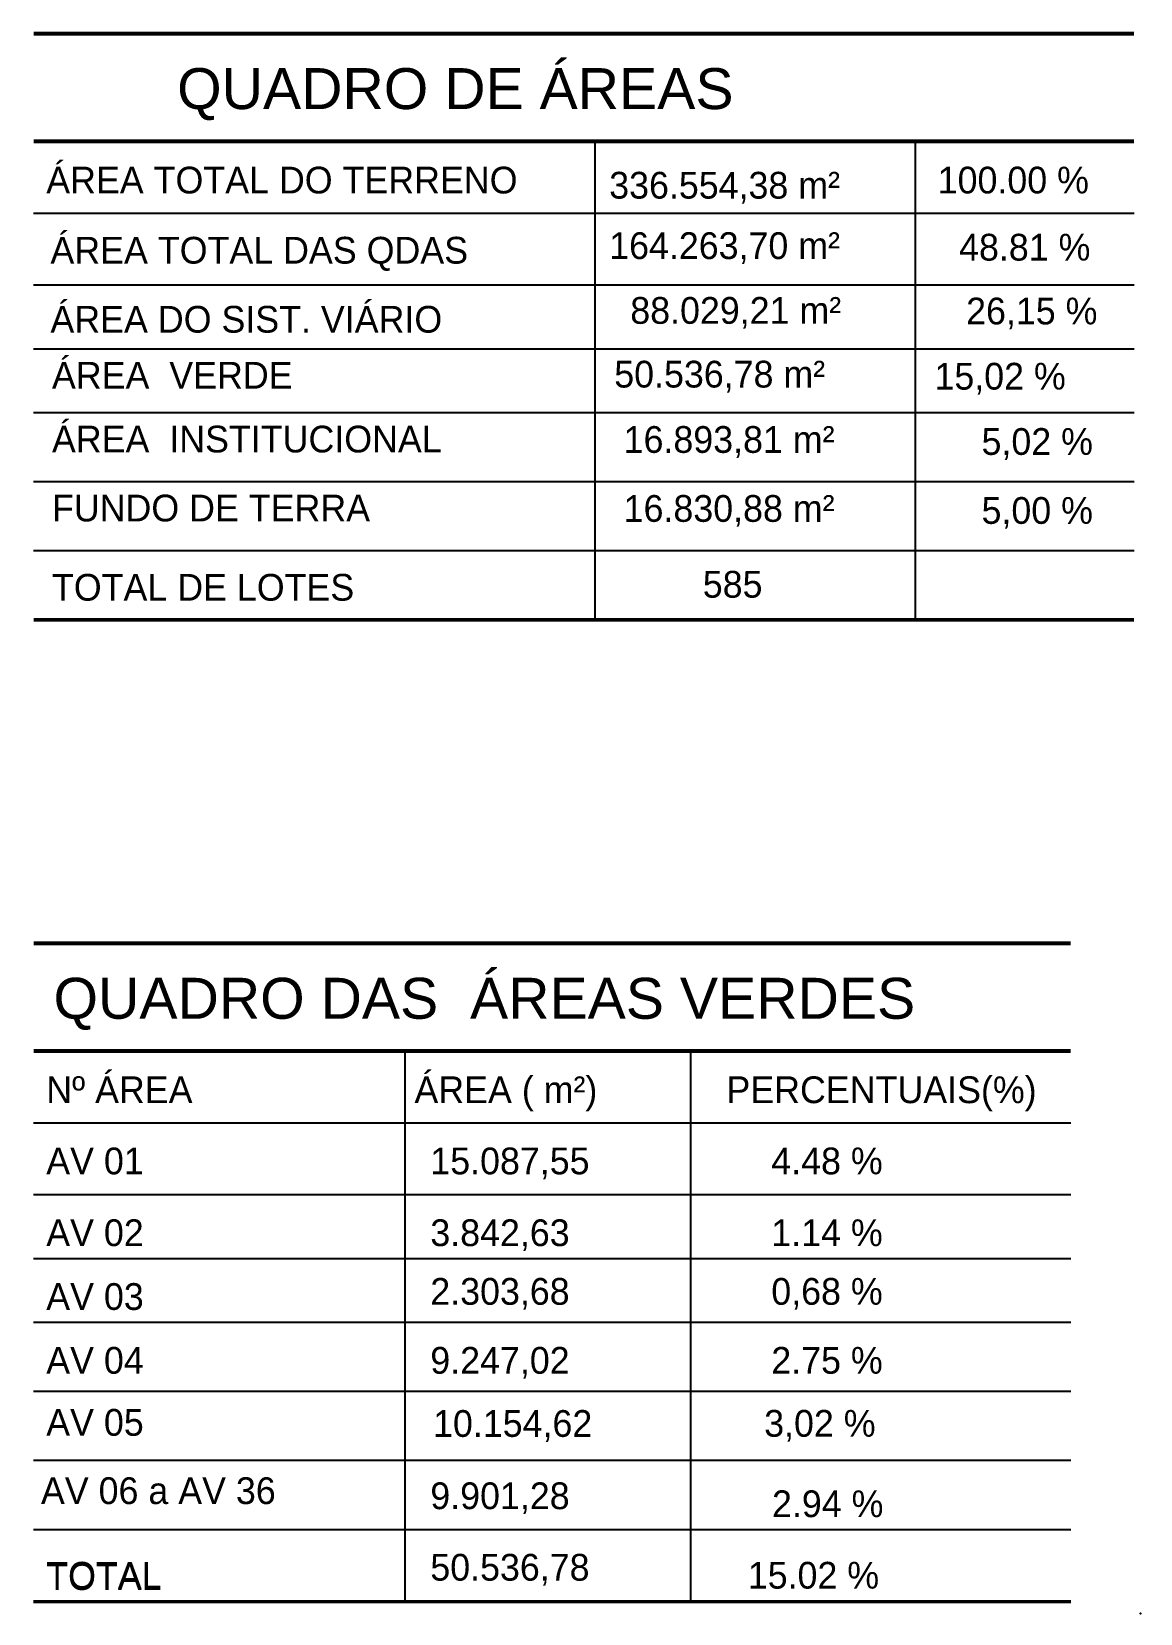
# Model space of a CAD drawing. Header units: millimetres. Extents: x 1794 to 8081, y 409 to 2272.
# Drawn here: x 2616.9 to 2779.3, y 1890.2 to 2121.9 of the extents above; entities that cross this region are included whole.
import ezdxf

# ---------------------------------------------------------------- set-up
doc = ezdxf.new("R2010")
doc.units = ezdxf.units.MM
doc.layers.add('Pontos', color=2, linetype='Continuous')
doc.layers.add('Texto', color=2, linetype='Continuous')
doc.styles.add('ARIAL', font='arial.ttf', dxfattribs={"height": 0.25})
doc.styles.add('STYLE3', font='')
doc.styles.get('STYLE3').set_extended_font_data('Futura Lt BT')

msp = doc.modelspace()

# ---------------------------------------------------------------- texts
at = {"layer": 'Texto', "color": 3, "style": 'ARIAL'}
for s, p in [('QUADRO DE ÁREAS', (2638.2, 2110.573)), ('QUADRO DAS  ÁREAS VERDES', (2620.092, 1977.326))]:
    msp.add_text(s, height=6, dxfattribs=at).set_placement(p)
at = {"layer": 'Texto', "style": 'STYLE3'}
for s, p in [('ÁREA TOTAL DO TERRENO', (2619.025, 2098.213)), ('336.554,38 m²', (2701.482, 2097.458)), ('100.00 %', (2749.598, 2098.213)), ('ÁREA TOTAL DAS QDAS', (2619.64, 2087.937)), ('164.263,70 m²', (2701.482, 2088.609)), ('48.81 %%%', (2752.731, 2088.38)), ('88.029,21 m²', (2704.571, 2079.121)), ('26,15 %%%', (2753.76, 2079.034)), ('ÁREA DO SIST. VIÁRIO', (2619.64, 2077.823)), ('ÁREA  VERDE', (2619.862, 2069.623)), (' 50.536,78 m²', (2700.766, 2069.786)), ('  15,02 %%%', (2746.21, 2069.482)), ('ÁREA  INSTITUCIONAL', (2619.862, 2060.277)), ('16.893,81 m² ', (2703.599, 2060.216)), ('5,02 %%%', (2756.021, 2059.921)), ('FUNDO DE TERRA', (2619.862, 2050.175)), ('16.830,88 m² ', (2703.599, 2050.114)), ('5,00 %%%', (2756.021, 2049.82)), ('TOTAL DE LOTES', (2619.862, 2038.567)), ('585', (2715.189, 2039.005)), ('Nº ÁREA ', (2619.025, 1964.966)), ('ÁREA ( m²) ', (2672.955, 1964.966)), ('PERCENTUAIS(%%%)', (2718.653, 1964.966)), ('AV 01', (2619.025, 1954.54)), ('15.087,55', (2675.282, 1954.54)), ('4.48 %%%', (2725.226, 1954.54)), ('AV 02', (2619.025, 1944.024)), ('3.842,63', (2675.282, 1944.024)), ('1.14 %%%', (2725.226, 1944.024)), ('2.303,68', (2675.282, 1935.434)), ('0,68 %%%', (2725.226, 1935.434)), ('AV 03', (2619.025, 1934.678)), ('AV 04', (2619.025, 1925.332)), ('9.247,02', (2675.282, 1925.332)), ('2.75 %%%', (2725.226, 1925.332)), ('AV 05', (2619.025, 1916.244)), ('10.154,62', (2675.683, 1916.083)), ('3,02 %%%', (2724.182, 1916.103)), ('AV 06 a AV 36', (2618.251, 1906.241)), ('9.901,28', (2675.282, 1905.495)), ('2.94 %%%', (2725.328, 1904.324)), ('TOTAL', (2619.025, 1893.853)), ('TOTAL', (2619.025, 1893.655)), ('50.536,78', (2675.282, 1895.023)), ('15.02 %%%', (2721.783, 1893.853))]:
    msp.add_text(s, height=3.92, dxfattribs=at).set_placement(p)

# ---------------------------------------------------------------- linework, layer by layer
at = {"color": 9}
for p, q in [((2699.39, 2105.842), (2699.39, 2035.763)), ((2746.305, 2105.842), (2746.305, 2035.763)), ((2617.174, 2095.326), (2778.36, 2095.326)), ((2617.174, 2084.809), (2778.36, 2084.809)), ((2617.174, 2075.463), (2778.36, 2075.463)), ((2617.174, 2066.117), (2778.36, 2066.117)), ((2617.174, 2056.016), (2778.36, 2056.016)), ((2617.174, 2045.914), (2778.36, 2045.914)), ((2671.526, 1972.595), (2671.526, 1902.517)), ((2713.377, 1972.595), (2713.377, 1902.517)), ((2617.174, 1962.079), (2769.081, 1962.079)), ((2617.174, 1951.562), (2769.081, 1951.562)), ((2617.174, 1942.216), (2769.081, 1942.216)), ((2617.174, 1932.871), (2769.081, 1932.871)), ((2617.174, 1922.769), (2769.081, 1922.769)), ((2617.174, 1912.667), (2769.081, 1912.667)), ((2617.174, 1902.517), (2769.081, 1902.517)), ((2617.174, 1892.045), (2769.081, 1892.045)), ((2617.174, 1891.848), (2769.081, 1891.848))]:
    msp.add_line(p, q, dxfattribs=at)
for p, q in [((2671.526, 1902.517), (2671.526, 1892.045)), ((2713.377, 1902.517), (2713.377, 1892.045))]:
    msp.add_line(p, q)
at = {"color": 1, "const_width": 0.577}
for points in [[(2778.36, 2121.628), (2617.174, 2121.628)], [(2778.36, 2105.842), (2617.174, 2105.842)], [(2617.174, 2035.763), (2778.36, 2035.763)], [(2769.081, 1988.381), (2617.174, 1988.381)], [(2769.081, 1972.595), (2617.174, 1972.595)]]:
    msp.add_lwpolyline(points, dxfattribs=at)
at = {"layer": 'Pontos'}
msp.add_point((2779.282, 1890.23), dxfattribs=at)

msp.set_redraw_order([(e.dxf.handle, doc.entitydb.next_handle()) for e in msp.query("TEXT MTEXT ATTDEF DIMENSION ARC_DIMENSION")])  # texts and dimensions are drawn at this point

doc.saveas('drawing.dxf')
